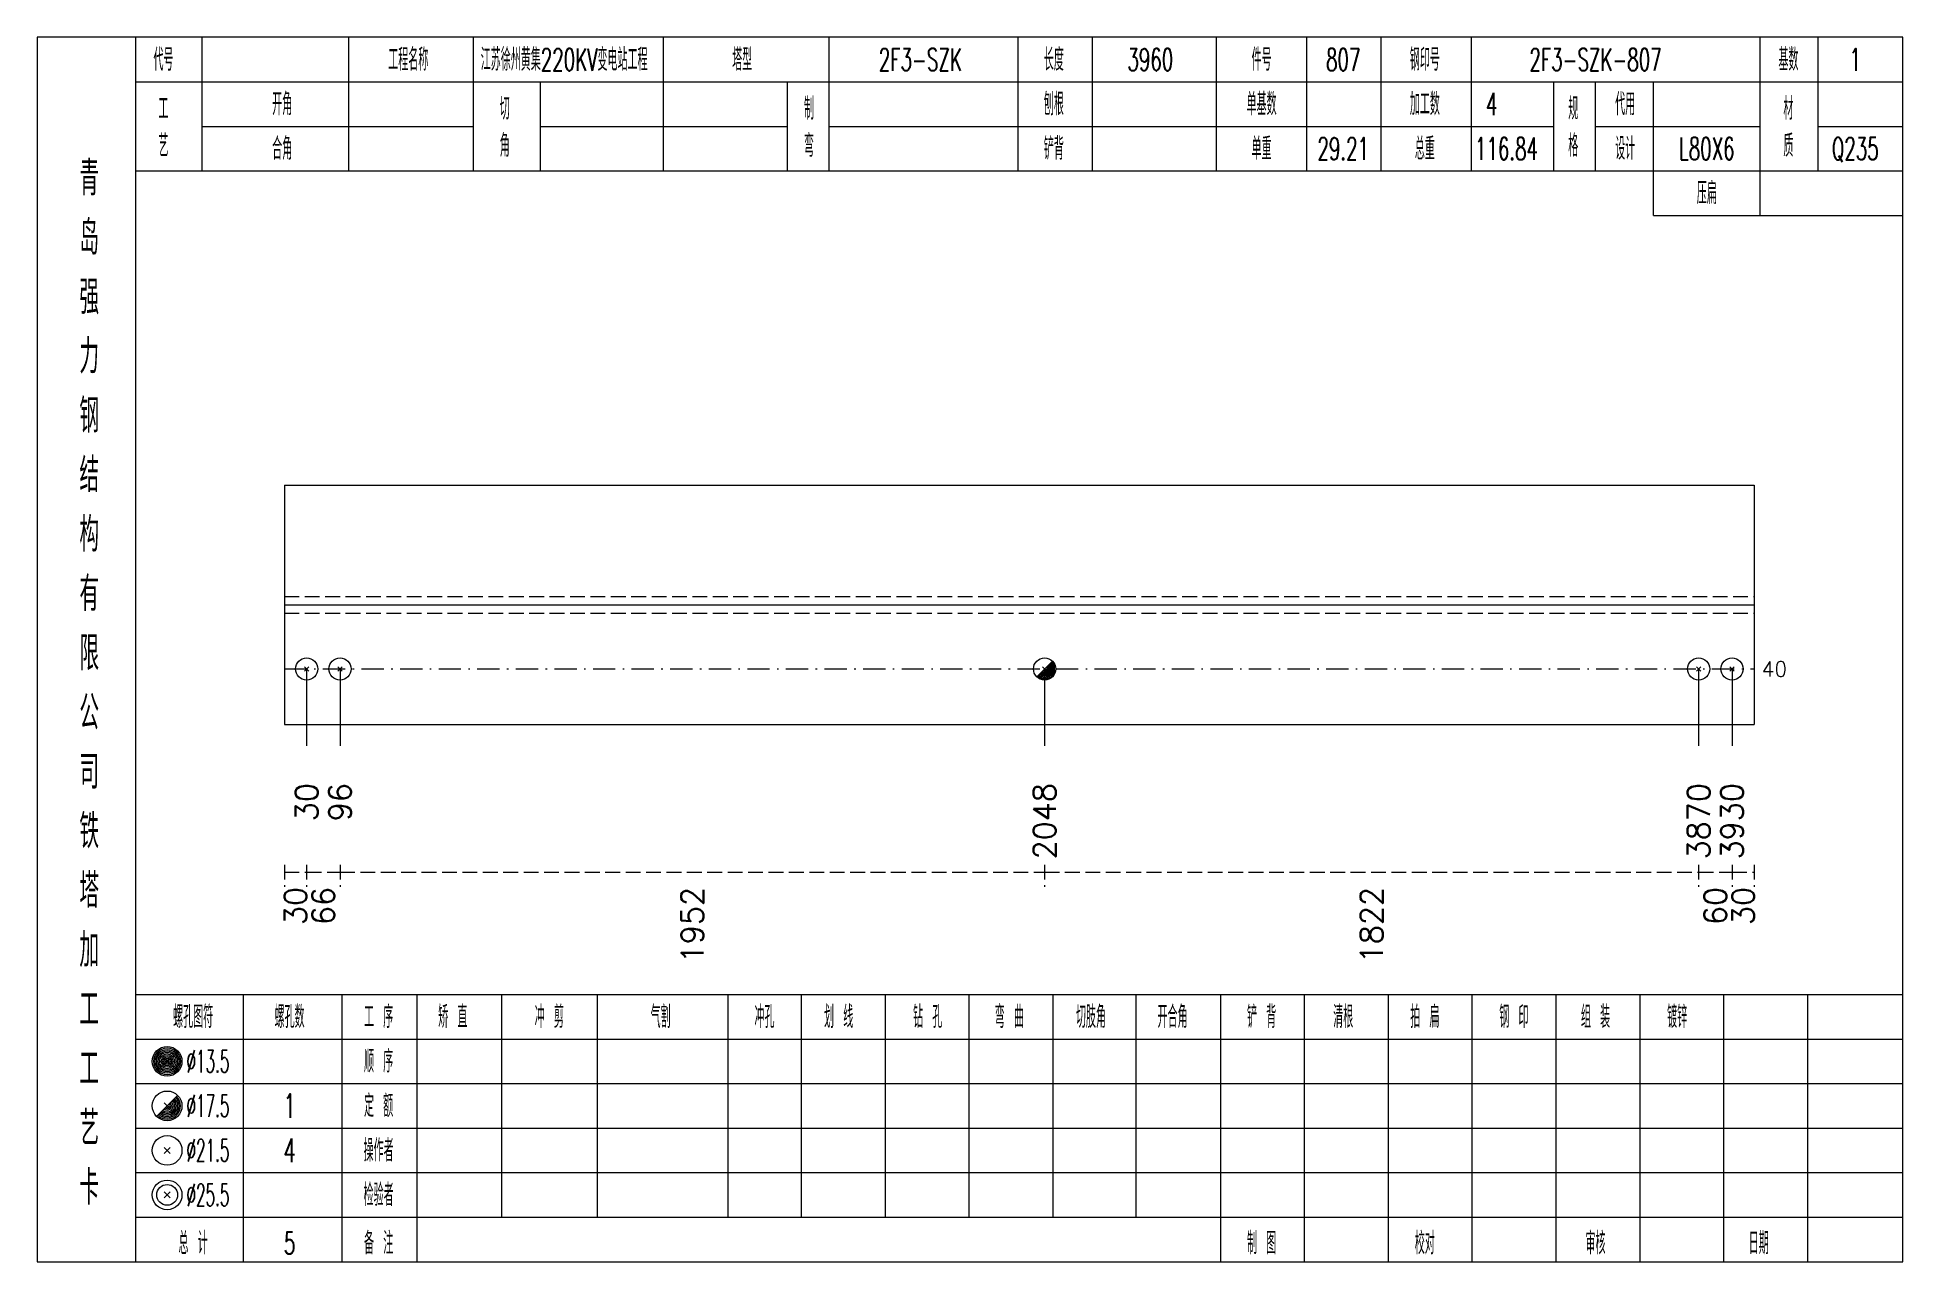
# Model space of a CAD drawing. Extents: x 0 to 4623, y -1159 to 4890.
# Drawn here: x 4048.2 to 4299.6, y 1575 to 1740 of the extents above; entities that cross this region are included whole.
import ezdxf
from ezdxf.enums import TextEntityAlignment as Align

# ---------------------------------------------------------------- set-up
doc = ezdxf.new("R2010")
doc.units = 0
doc.header["$MEASUREMENT"] = 0
doc.linetypes.add('一点画线', pattern=[5.2, 3, -1, 0.2, -1])
doc.linetypes.add('虚线', pattern=[2.75, 2, -0.75])
doc.layers.get('0').update_dxf_attribs({"linetype": 'CONTINUOUS', "lineweight": 25})
for name, color, linetype, lineweight in [('1', 7, 'CONTINUOUS', 25), ('4', 7, 'CONTINUOUS', 25), ('5', 7, 'CONTINUOUS', 25)]:
    doc.layers.add(name, color=color, linetype=linetype, lineweight=lineweight)
doc.styles.get("Standard").update_dxf_attribs({"font": 'simplex.shx', "width": 0.7, "height": 3, "bigfont": 'gbhzfs.shx'})

msp = doc.modelspace()

# ---------------------------------------------------------------- texts
at = {"color": 7, "linetype": 'Continuous', "lineweight": 13}
msp.add_text('40', height=2, dxfattribs=at).set_placement((4280.6, 1654.875), align=Align.MIDDLE_LEFT)
at = {"color": 8, "linetype": 'Continuous', "lineweight": 9}
for s, p in [('30', (4083, 1625.5)), ('66', (4086.75, 1625.5)), ('1952', (4136.476, 1625.5)), ('1822', (4228.026, 1625.5)), ('60', (4274.35, 1625.5)), ('30', (4278.1, 1625.5))]:
    msp.add_text(s, height=3, rotation=90, dxfattribs=at).set_placement(p, align=Align.MIDDLE_RIGHT)
at = {"layer": '1', "color": 7, "linetype": 'Continuous', "lineweight": 13}
for s, p in [('30', (4084.5, 1639.5)), ('96', (4089, 1639.5)), ('2048', (4183.952, 1639.5)), ('3870', (4272.1, 1639.5)), ('3930', (4276.6, 1639.5))]:
    msp.add_text(s, height=3, rotation=90, dxfattribs=at).set_placement(p, align=Align.MIDDLE_RIGHT)
at = {"layer": '4', "color": 1, "linetype": 'Continuous', "lineweight": 13}
for s, height, width, p in [('代号', 3, 0.6, (4065.2, 1737)), ('工程名称', 3, 0.6, (4098.2, 1737)), ('江苏徐州黄集220KV变电站工程', 3, 0.6, (4119.2, 1737)), ('塔型', 3, 0.6, (4143.2, 1737)), ('2F3-SZK', 3, 0.6, (4167.2, 1737)), ('长度', 3, 0.6, (4185.2, 1737)), ('3960', 3, 0.6, (4198.2, 1737)), ('件号', 3, 0.6, (4213.2, 1737)), ('807', 3, 0.6, (4224.2, 1737)), ('钢印号', 3, 0.6, (4235.2, 1737)), ('2F3-SZK-807', 3, 0.6, (4258.2, 1737)), ('基数', 3, 0.6, (4284.2, 1737)), ('1', 3, 0.6, (4293.2, 1737)), ('开角', 3, 0.6, (4081.2, 1731)), ('制', 3, 0.6, (4152.2, 1730.4)), ('刨根', 3, 0.6, (4185.2, 1731)), ('单基数', 3, 0.6, (4213.2, 1731)), ('加工数', 3, 0.6, (4235.2, 1731)), ('4', 3, 0.6, (4244.2, 1731)), ('规', 3, 0.6, (4255.2, 1730.4)), ('代用', 3, 0.6, (4262.2, 1731)), ('材', 3, 0.6, (4284.2, 1730.4)), ('工', 3, 0.6, (4065.2, 1730.4)), ('切', 3, 0.6, (4111.2, 1730.4)), ('艺', 3, 0.6, (4065.2, 1725.4)), ('角', 3, 0.6, (4111.2, 1725.4)), ('弯', 3, 0.6, (4152.2, 1725.4)), ('格', 3, 0.6, (4255.2, 1725.4)), ('质', 3, 0.6, (4284.2, 1725.4)), ('合角', 3, 0.6, (4081.2, 1725)), ('铲背', 3, 0.6, (4185.2, 1725)), ('单重', 3, 0.6, (4213.2, 1725)), ('29.21', 3, 0.6, (4224.2, 1725)), ('总重', 3, 0.6, (4235.2, 1725)), ('116.84', 3, 0.6, (4246.2, 1725)), ('设计', 3, 0.6, (4262.2, 1725)), ('L80X6', 3, 0.6, (4273.2, 1725)), ('Q235', 3, 0.6, (4293.2, 1725)), ('青', 4.6, 0.8, (4055.2, 1721)), ('压扁', 3, 0.6, (4273.2, 1719)), ('岛', 4.6, 0.8, (4055.2, 1713)), ('强', 4.6, 0.8, (4055.2, 1705)), ('力', 4.6, 0.8, (4055.2, 1697)), ('钢', 4.6, 0.8, (4055.2, 1689)), ('结', 4.6, 0.8, (4055.2, 1681)), ('构', 4.6, 0.8, (4055.2, 1673)), ('有', 4.6, 0.8, (4055.2, 1665)), ('限', 4.6, 0.8, (4055.2, 1657)), ('公', 4.6, 0.8, (4055.2, 1649)), ('司', 4.6, 0.8, (4055.2, 1641)), ('铁', 4.6, 0.8, (4055.2, 1633)), ('塔', 4.6, 0.8, (4055.2, 1625)), ('加', 4.6, 0.8, (4055.2, 1617)), ('工', 4.6, 0.8, (4055.2, 1609)), ('螺孔图符', 3, 0.6, (4069.2, 1608)), ('螺孔数', 3, 0.6, (4082.2, 1608)), ('工 序', 3, 0.6, (4094.2, 1608)), ('矫 直', 3, 0.6, (4104.2, 1608)), ('冲 剪', 3, 0.6, (4117.2, 1608)), ('气割', 3, 0.6, (4132.2, 1608)), ('冲孔', 3, 0.6, (4146.2, 1608)), ('划 线', 3, 0.6, (4156.2, 1608)), ('钻 孔', 3, 0.6, (4168.2, 1608)), ('弯 曲', 3, 0.6, (4179.2, 1608)), ('切肢角', 3, 0.6, (4190.2, 1608)), ('开合角', 3, 0.6, (4201.2, 1608)), ('铲 背', 3, 0.6, (4213.2, 1608)), ('清根', 3, 0.6, (4224.2, 1608)), ('拍 扁', 3, 0.6, (4235.2, 1608)), ('钢 印', 3, 0.6, (4247.2, 1608)), ('组 装', 3, 0.6, (4258.2, 1608)), ('镀锌', 3, 0.6, (4269.2, 1608)), ('工', 4.6, 0.8, (4055.2, 1601)), ('%%C13.5', 3, 0.5, (4071.2, 1602)), ('顺 序', 3, 0.6, (4094.2, 1602)), ('%%C17.5', 3, 0.5, (4071.2, 1596)), ('1', 3.2, 0.6, (4082.2, 1596)), ('定 额', 3, 0.6, (4094.2, 1596)), ('艺', 4.6, 0.8, (4055.2, 1593)), ('%%C21.5', 3, 0.5, (4071.2, 1590)), ('4', 3.2, 0.6, (4082.2, 1590)), ('操作者', 3, 0.6, (4094.2, 1590)), ('卡', 4.6, 0.8, (4055.2, 1585)), ('%%C25.5', 3, 0.5, (4071.2, 1584)), ('检验者', 3, 0.6, (4094.2, 1584)), ('总 计', 3, 0.6, (4069.2, 1577.5)), ('5', 3, 0.6, (4082.2, 1577.5)), ('备 注', 3, 0.6, (4094.2, 1577.5)), ('制 图', 3, 0.6, (4213.2, 1577.5)), ('校对', 3, 0.6, (4235.2, 1577.5)), ('审核', 3, 0.6, (4258.2, 1577.5)), ('日期', 3, 0.6, (4280.2, 1577.5))]:
    msp.add_text(s, height=height, dxfattribs=dict(at, width=width)).set_placement(p, align=Align.MIDDLE_CENTER)

# ---------------------------------------------------------------- blocks, each defined once
blk = doc.blocks.new('孔21.5')
at = {"layer": '5', "color": 7, "linetype": 'Continuous', "lineweight": 13}
for p, q in [((-0.2, -0.2), (0.2, 0.2)), ((-0.2, 0.2), (0.2, -0.2))]:
    blk.add_line(p, q, dxfattribs=at)
blk.add_circle((0, 0), 1, dxfattribs=at)
blk = doc.blocks.new('孔17.5')
at = {"layer": '5', "color": 7, "linetype": 'Continuous', "lineweight": 13}
for p, q in [((-0.707, -0.707), (0.707, 0.707)), ((-0.2, 0.2), (0.2, -0.2))]:
    blk.add_line(p, q, dxfattribs=at)
blk.add_circle((0, 0), 1, dxfattribs=at)
for radius in [0.9, 0.8, 0.7, 0.6, 0.5, 0.4, 0.3, 0.2, 0.1]:
    blk.add_arc((0, 0), radius, 225, 45, dxfattribs=at)

# ---------------------------------------------------------------- linework, layer by layer
at = {"color": 7, "linetype": 'Continuous', "lineweight": 18}
for p, q in [((4081.5, 1679.625), (4081.5, 1647.375)), ((4081.5, 1679.625), (4279.6, 1679.625)), ((4279.6, 1679.625), (4279.6, 1647.375)), ((4081.5, 1663.5), (4279.6, 1663.5))]:
    msp.add_line(p, q, dxfattribs=at)
at = {"color": 1, "linetype": '虚线', "lineweight": 18}
for p, q in [((4081.5, 1664.625), (4279.6, 1664.625)), ((4081.5, 1662.375), (4279.6, 1662.375))]:
    msp.add_line(p, q, dxfattribs=at)
at = {"color": 3, "linetype": '一点画线', "lineweight": 13}
msp.add_line((4081.5, 1654.875), (4279.6, 1654.875), dxfattribs=at)
at = {"color": 7, "linetype": 'Continuous', "lineweight": 13}
for p, q in [((4084.5, 1654.875), (4084.5, 1644.5)), ((4089, 1654.875), (4089, 1644.5)), ((4183.952, 1654.875), (4183.952, 1644.5)), ((4272.1, 1654.875), (4272.1, 1644.5)), ((4276.6, 1654.875), (4276.6, 1644.5))]:
    msp.add_line(p, q, dxfattribs=at)
at = {"color": 8, "linetype": '虚线', "lineweight": 9}
for p, q in [((4081.5, 1628.5), (4081.5, 1625.5)), ((4081.5, 1627.5), (4084.5, 1627.5)), ((4084.5, 1628.5), (4084.5, 1625.5)), ((4084.5, 1628.5), (4084.5, 1625.5)), ((4084.5, 1627.5), (4089, 1627.5)), ((4089, 1628.5), (4089, 1625.5)), ((4089, 1628.5), (4089, 1625.5)), ((4089, 1627.5), (4183.952, 1627.5)), ((4183.952, 1628.5), (4183.952, 1625.5)), ((4183.952, 1628.5), (4183.952, 1625.5)), ((4183.952, 1627.5), (4272.1, 1627.5)), ((4272.1, 1628.5), (4272.1, 1625.5)), ((4272.1, 1628.5), (4272.1, 1625.5)), ((4272.1, 1627.5), (4276.6, 1627.5)), ((4276.6, 1628.5), (4276.6, 1625.5)), ((4276.6, 1628.5), (4276.6, 1625.5)), ((4276.6, 1627.5), (4279.6, 1627.5)), ((4279.6, 1628.5), (4279.6, 1625.5))]:
    msp.add_line(p, q, dxfattribs=at)
at = {"layer": '1', "color": 7, "linetype": 'Continuous', "lineweight": 18}
msp.add_line((4081.5, 1647.375), (4279.6, 1647.375), dxfattribs=at)
at = {"layer": '4', "color": 1, "linetype": 'Continuous', "lineweight": 18}
for p, q in [((4061.5, 1575), (4061.5, 1740)), ((4070.4, 1722), (4070.4, 1740)), ((4090.2, 1722), (4090.2, 1740)), ((4107, 1722), (4107, 1740)), ((4132.6, 1722), (4132.6, 1740)), ((4154.9, 1722), (4154.9, 1740)), ((4180.4, 1722), (4180.4, 1740)), ((4190.4, 1722), (4190.4, 1740)), ((4207.1, 1722), (4207.1, 1740)), ((4219.3, 1722), (4219.3, 1740)), ((4229.3, 1722), (4229.3, 1740)), ((4241.5, 1722), (4241.5, 1740)), ((4280.4, 1716), (4280.4, 1740)), ((4288.2, 1722), (4288.2, 1740)), ((4061.5, 1734), (4299.6, 1734)), ((4116, 1722), (4116, 1734)), ((4149.3, 1722), (4149.3, 1734)), ((4252.6, 1722), (4252.6, 1734)), ((4258.2, 1722), (4258.2, 1734)), ((4266, 1716), (4266, 1734)), ((4070.4, 1728), (4107, 1728)), ((4116, 1728), (4149.3, 1728)), ((4154.9, 1728), (4252.6, 1728)), ((4258.2, 1728), (4280.4, 1728)), ((4288.2, 1728), (4299.6, 1728)), ((4061.5, 1722), (4299.6, 1722)), ((4266, 1716), (4299.6, 1716)), ((4061.5, 1611), (4299.6, 1611)), ((4076, 1575), (4076, 1611)), ((4089.3, 1575), (4089.3, 1611)), ((4099.4, 1575), (4099.4, 1611)), ((4110.8, 1581), (4110.8, 1611)), ((4123.7, 1581), (4123.7, 1611)), ((4141.3, 1581), (4141.3, 1611)), ((4151.2, 1581), (4151.2, 1611)), ((4162.5, 1581), (4162.5, 1611)), ((4173.8, 1581), (4173.8, 1611)), ((4185.1, 1581), (4185.1, 1611)), ((4196.3, 1581), (4196.3, 1611)), ((4207.7, 1581), (4207.7, 1611)), ((4219, 1581), (4219, 1611)), ((4230.3, 1581), (4230.3, 1611)), ((4241.6, 1581), (4241.6, 1611)), ((4252.9, 1581), (4252.9, 1611)), ((4264.2, 1581), (4264.2, 1611)), ((4275.5, 1581), (4275.5, 1611)), ((4286.8, 1581), (4286.8, 1611)), ((4061.5, 1605), (4299.6, 1605)), ((4061.5, 1599), (4299.6, 1599)), ((4061.5, 1593), (4299.6, 1593)), ((4061.5, 1587), (4299.6, 1587)), ((4061.5, 1581), (4299.6, 1581)), ((4207.7, 1575), (4207.7, 1581)), ((4219, 1575), (4219, 1581)), ((4230.3, 1575), (4230.3, 1581)), ((4241.6, 1575), (4241.6, 1581)), ((4252.9, 1575), (4252.9, 1581)), ((4264.2, 1575), (4264.2, 1581)), ((4275.5, 1575), (4275.5, 1581)), ((4286.8, 1575), (4286.8, 1581))]:
    msp.add_line(p, q, dxfattribs=at)
at = {"layer": '4', "color": 7, "linetype": 'Continuous', "lineweight": 13}
for p, q in [((4065.5, 1601.8), (4065.9, 1602.2)), ((4065.9, 1601.8), (4065.5, 1602.2)), ((4064.286, 1594.586), (4067.114, 1597.414)), ((4065.3, 1596.4), (4066.1, 1595.6)), ((4065.3, 1589.6), (4066.1, 1590.4)), ((4065.3, 1590.4), (4066.1, 1589.6)), ((4065.3, 1583.6), (4066.1, 1584.4)), ((4065.3, 1584.4), (4066.1, 1583.6))]:
    msp.add_line(p, q, dxfattribs=at)
at = {"layer": '4', "color": 1, "linetype": 'Continuous', "lineweight": 18}
msp.add_lwpolyline([(4048.2, 1740), (4048.2, 1575), (4299.6, 1575), (4299.6, 1740)], close=True, dxfattribs=at)
at = {"layer": '4', "color": 7, "linetype": 'Continuous', "lineweight": 13}
for centre, radius in [((4065.7, 1602), 2), ((4065.7, 1602), 1.8), ((4065.7, 1602), 1.6), ((4065.7, 1602), 1.4), ((4065.7, 1602), 1.2), ((4065.7, 1602), 1), ((4065.7, 1602), 0.8), ((4065.7, 1602), 0.6), ((4065.7, 1602), 0.4), ((4065.7, 1602), 0.2), ((4065.7, 1596), 2), ((4065.7, 1590), 2), ((4065.7, 1584), 2), ((4065.7, 1584), 1.4)]:
    msp.add_circle(centre, radius, dxfattribs=at)
for radius in [1.8, 1.6, 1.4, 1.2, 1, 0.8, 0.6, 0.4, 0.2]:
    msp.add_arc((4065.7, 1596), radius, 225, 45, dxfattribs=at)

# ---------------------------------------------------------------- block references
at = {"layer": '1', "color": 7, "linetype": 'Continuous', "lineweight": 13, "xscale": 1.5, "yscale": 1.5, "zscale": 1.5}
for name, p in [('孔21.5', (4084.5, 1654.875)), ('孔21.5', (4089, 1654.875)), ('孔17.5', (4183.952, 1654.875)), ('孔21.5', (4272.1, 1654.875)), ('孔21.5', (4276.6, 1654.875))]:
    msp.add_blockref(name, p, dxfattribs=at)

msp.set_redraw_order([(e.dxf.handle, doc.entitydb.next_handle()) for e in msp.query("TEXT MTEXT ATTDEF DIMENSION ARC_DIMENSION")])  # texts and dimensions are drawn at this point

doc.saveas('drawing.dxf')
